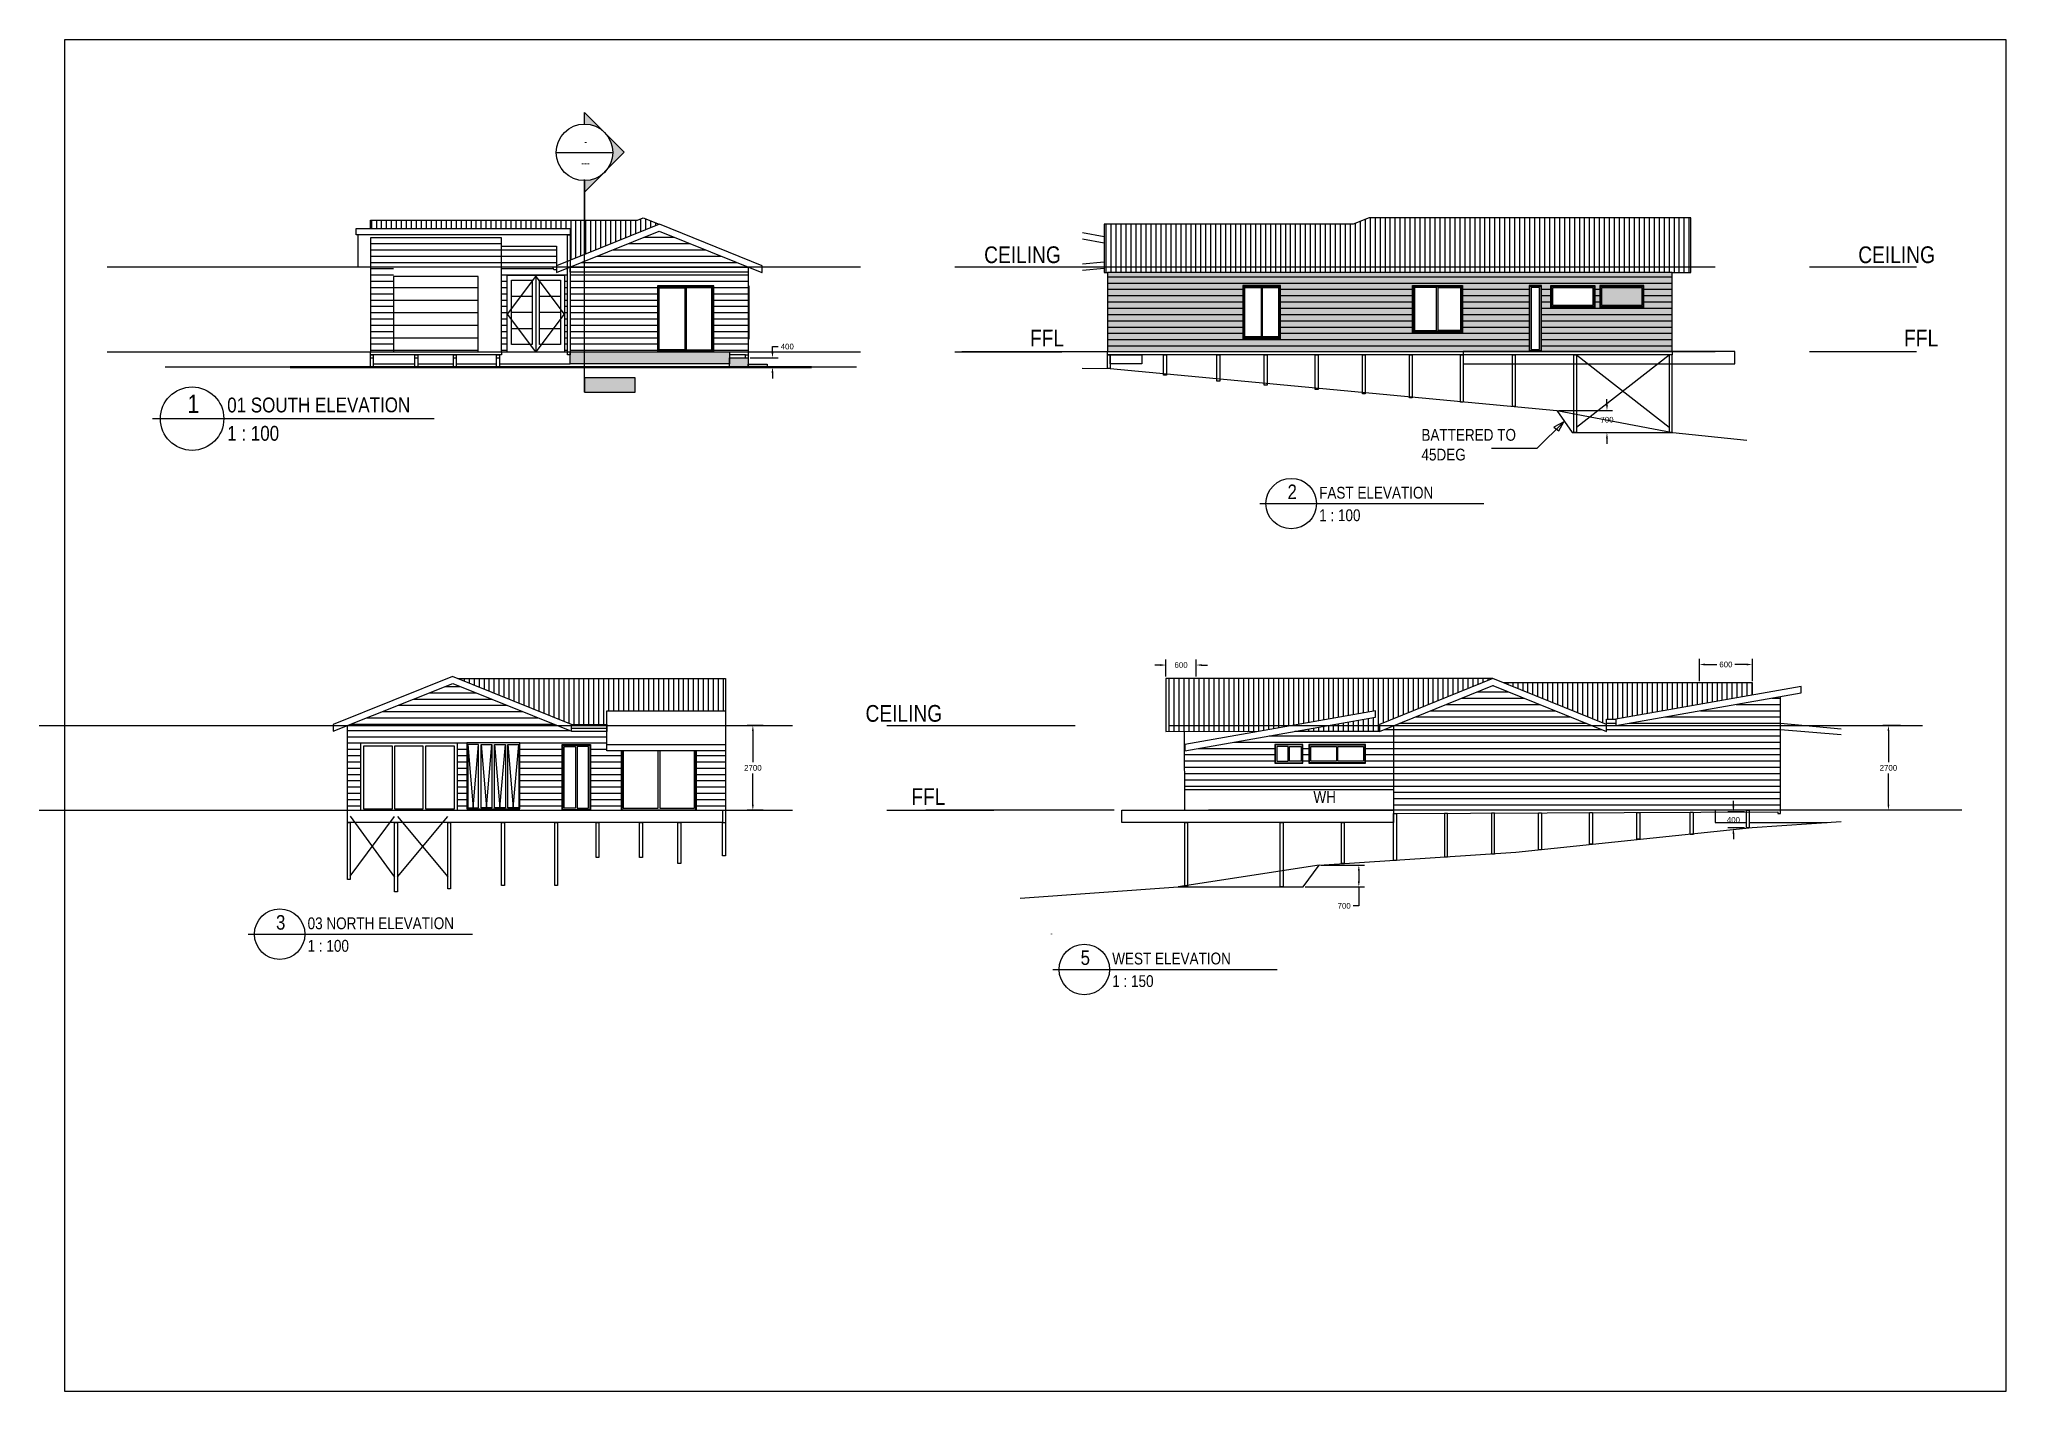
# Model space of a CAD drawing. Header units: metres. Extents: x 8 to 298, y 7 to 251.
# Drawn here: x 235.2 to 297.9, y 85.2 to 128.3 of the extents above; entities that cross this region are included whole.
import ezdxf

# ---------------------------------------------------------------- set-up
doc = ezdxf.new("R2010")
doc.units = ezdxf.units.M
doc.header["$MEASUREMENT"] = 0
doc.linetypes.add('ACAD_ISO08W100', pattern=[36, 24, -3, 6, -3])
doc.linetypes.add('DASHED', pattern=[19.05, 12.7, -6.35])
doc.layers.add('A-MUROS', color=1, linetype='Continuous')
doc.layers.add('NUEVO DIBUJO', color=2, linetype='Continuous')
doc.styles.get("Standard").update_dxf_attribs({"font": 'arial.ttf'})
doc.dimstyles.get("Standard").update_dxf_attribs({"dimtxt": 0.18, "dimasz": 0.18, "dimexe": 0.18, "dimexo": 0.0625, "dimgap": 0.09, "dimtad": 0, "dimtih": 1, "dimtoh": 1, "dimzin": 0, "dimdsep": 46, "dimtxsty": 'Standard', "dimcen": 0.09, "dimadec": 0, "dimazin": 0, "dimtfac": 1, "dimtofl": 0, "dimtmove": 0, "dimatfit": 3, "dimfxl": 1, "dimtolj": 1, "dimtzin": 0, "dimarcsym": 0})
pattern_1 = [(0, (-26.93496, -157.25139), (0, 0.2), [])]
pattern_2 = [(0, (1.48994, -146.73185), (0, 0.2), [])]

msp = doc.modelspace()

# ---------------------------------------------------------------- texts
at = {"color": 2, "linetype": 'ByBlock', "attachment_point": 1, "rotation": 0.054061914}
for s, width, gutter_width, insert, char_height in [('{\\fArial Narrow|b0|i0|c0|p34;CEILING}', 12.895706027, 1.8786291, (265.3103395, 121.6555787), 0.533041701), ('{\\fArial Narrow|b0|i0|c0|p34;CEILING}', 12.895706027, 1.8786291, (293.1588971, 121.6555787), 0.533041701), ('{\\fArial Narrow|b0|i0|c0|p34;FFL}', 18.295120103, 2.6652085, (266.76947, 119.004102), 0.533041701), ('{\\fArial Narrow|b0|i0|c0|p34;FFL}', 18.295120103, 2.6652085, (294.6180276, 119.004102), 0.533041701), ('{\\fArial Narrow|b0|i0|c0|p34;1 }', 19.994489239, 2.9127703, (239.9305891, 116.9325621), 0.582554063), ('{\\fArial Narrow|b0|i0|c0|p34;01 SOUTH ELEVATION}', 16.206404842, 2.3609273, (241.194468, 116.8395729), 0.472185455), ('{\\fArial Narrow|b0|i0|c0|p34;1 : 100}', 16.206404842, 2.3609273, (241.194468, 115.9377563), 0.472185455), ('{\\fArial Narrow|b0|i0|c0|p34;BATTERED TO\\P45DEG}', 12.895706027, 1.8786291, (279.2406783, 115.8395073), 0.375725824), ('{\\fArial Narrow|b0|i0|c0|p34;2 }', 15.90994782, 2.3177398, (274.9764186, 114.0713414), 0.463547963), ('{\\fArial Narrow|b0|i0|c0|p34;FAST ELEVATION}', 12.895706027, 1.8786291, (275.9821081, 113.9973484), 0.375725824), ('{\\fArial Narrow|b0|i0|c0|p34;1 : 100}', 12.895706027, 1.8786291, (275.9821081, 113.2797579), 0.375725824), ('{\\fArial Narrow|b0|i0|c0|p34;CEILING}', 12.895706027, 1.8786291, (261.5303412, 107.0470495), 0.533041701), ('{\\fArial Narrow|b0|i0|c0|p34;FFL}', 18.295120103, 2.6652085, (262.9894717, 104.3955728), 0.533041701), ('{\\fArial Narrow|b0|i0|c0|p34;03 NORTH ELEVATION}', 12.895706027, 1.8786291, (243.7560493, 100.282508), 0.375725824), ('{\\fArial Narrow|b0|i0|c0|p34;1 : 100}', 12.895706027, 1.8786291, (243.7560493, 99.5649175), 0.375725824), ('{\\fArial Narrow|b0|i0|c0|p34;WEST ELEVATION}', 12.895706027, 1.8786291, (269.3909559, 99.1594033), 0.375725824), ('{\\fArial Narrow|b0|i0|c0|p34;1 : 150}', 12.895706027, 1.8786291, (269.3909559, 98.4418129), 0.375725824)]:
    msp.add_mtext_dynamic_manual_height_columns(s, width=width, gutter_width=gutter_width, heights=[0], dxfattribs=dict(at, insert=insert, char_height=char_height))
at = {"linetype": 'ByBlock', "attachment_point": 1, "rotation": 0.054061914}
for s, width, gutter_width, insert, char_height in [('{\\fArial Narrow|b0|i0|c0|p34;WH}', 12.895706027, 1.8786291, (275.7999825, 104.3069557), 0.375725824), ('{\\fArial Narrow|b0|i0|c0|p34;3 }', 15.90994782, 2.3177398, (242.7503598, 100.356501), 0.463547963), ('{\\fArial Narrow|b0|i0|c0|p34;5 }', 15.90994782, 2.3177398, (268.3852664, 99.2333964), 0.463547963)]:
    msp.add_mtext_dynamic_manual_height_columns(s, width=width, gutter_width=gutter_width, heights=[0], dxfattribs=dict(at, insert=insert, char_height=char_height))
at = {"layer": 'NUEVO DIBUJO', "color": 3, "linetype": 'ByBlock', "char_height": 0.237109014, "attachment_point": 1, "rotation": 0.054061914}
for s, insert in [('{\\fArial Narrow|b0|i0|c0|p34;-}', (252.5686157, 125.1117209)), ('{\\fArial Narrow|b0|i0|c0|p34;---}', (252.4744773, 124.4335474))]:
    msp.add_mtext_dynamic_manual_height_columns(s, width=2.849665571, gutter_width=1.1855451, heights=[0], dxfattribs=dict(at, insert=insert))

# ---------------------------------------------------------------- blocks, each defined once
blk = doc.blocks.new('*D185')
at = {"layer": 'Defpoints', "color": 0, "transparency": 16777216}
for p in [(257.791, 118.105), (258.394, 117.807), (258.566, 118.105)]:
    blk.add_point(p, dxfattribs=at)
at = {"layer": 'NUEVO DIBUJO', "color": 0, "lineweight": -2, "transparency": 16777216}
for p, q in [((258.566, 118.285), (258.566, 118.465)), ((258.566, 118.465), (258.746, 118.465)), ((257.854, 118.105), (258.746, 118.105)), ((258.456, 117.807), (258.746, 117.807)), ((258.566, 117.627), (258.566, 117.447))]:
    blk.add_line(p, q, dxfattribs=at)
at = {"layer": 'NUEVO DIBUJO', "color": 0, "transparency": 16777216}
for points in [[(258.536, 118.285), (258.596, 118.285), (258.566, 118.105)], [(258.536, 117.627), (258.596, 117.627), (258.566, 117.807)]]:
    blk.add_solid(points, dxfattribs=at)
at = {"layer": 'NUEVO DIBUJO', "color": 0, "transparency": 16777216, "insert": (259.038, 118.465), "char_height": 0.18, "attachment_point": 5}
blk.add_mtext('\\A1;400', dxfattribs=at)
blk = doc.blocks.new('*D186')
at = {"layer": 'Defpoints', "color": 0, "transparency": 16777216}
for p in [(283.552, 116.43), (285.152, 116.43), (284.18, 115.725)]:
    blk.add_point(p, dxfattribs=at)
at = {"layer": 'NUEVO DIBUJO', "color": 0, "lineweight": -2, "transparency": 16777216}
for p, q in [((285.152, 116.61), (285.152, 116.79)), ((283.615, 116.43), (285.332, 116.43)), ((284.243, 115.725), (285.332, 115.725)), ((285.152, 115.545), (285.152, 115.365))]:
    blk.add_line(p, q, dxfattribs=at)
at = {"layer": 'NUEVO DIBUJO', "color": 0, "transparency": 16777216}
for points in [[(285.122, 116.61), (285.182, 116.61), (285.152, 116.43)], [(285.122, 115.545), (285.182, 115.545), (285.152, 115.725)]]:
    blk.add_solid(points, dxfattribs=at)
at = {"layer": 'NUEVO DIBUJO', "color": 0, "transparency": 16777216, "insert": (285.152, 116.135), "char_height": 0.18, "attachment_point": 5}
blk.add_mtext('\\A1;700', dxfattribs=at)
blk = doc.blocks.new('*D160')
at = {"layer": 'Defpoints', "color": 0, "transparency": 16777216}
for p in [(257.941, 106.396), (258.336, 106.396), (258.336, 103.696)]:
    blk.add_point(p, dxfattribs=at)
at = {"layer": 'NUEVO DIBUJO', "color": 0, "lineweight": -2, "transparency": 16777216}
for p, q in [((258.274, 106.396), (257.761, 106.396)), ((257.941, 106.216), (257.941, 105.228)), ((257.941, 103.876), (257.941, 104.864)), ((258.274, 103.696), (257.761, 103.696))]:
    blk.add_line(p, q, dxfattribs=at)
at = {"layer": 'NUEVO DIBUJO', "color": 0, "transparency": 16777216}
for points in [[(257.911, 106.216), (257.971, 106.216), (257.941, 106.396)], [(257.911, 103.876), (257.971, 103.876), (257.941, 103.696)]]:
    blk.add_solid(points, dxfattribs=at)
at = {"layer": 'NUEVO DIBUJO', "color": 0, "transparency": 16777216, "insert": (257.941, 105.046), "char_height": 0.18, "attachment_point": 5}
blk.add_mtext('\\A1;2700', dxfattribs=at)
blk = doc.blocks.new('*D161')
at = {"layer": 'Defpoints', "color": 0, "transparency": 16777216}
for p in [(294.119, 106.396), (294.569, 106.396), (294.569, 103.696)]:
    blk.add_point(p, dxfattribs=at)
at = {"layer": 'NUEVO DIBUJO', "color": 0, "lineweight": -2, "transparency": 16777216}
for p, q in [((294.506, 106.396), (293.939, 106.396)), ((294.119, 106.216), (294.119, 105.228)), ((294.119, 103.876), (294.119, 104.864)), ((294.506, 103.696), (293.939, 103.696))]:
    blk.add_line(p, q, dxfattribs=at)
at = {"layer": 'NUEVO DIBUJO', "color": 0, "transparency": 16777216}
for points in [[(294.089, 106.216), (294.149, 106.216), (294.119, 106.396)], [(294.089, 103.876), (294.149, 103.876), (294.119, 103.696)]]:
    blk.add_solid(points, dxfattribs=at)
at = {"layer": 'NUEVO DIBUJO', "color": 0, "transparency": 16777216, "insert": (294.119, 105.046), "char_height": 0.18, "attachment_point": 5}
blk.add_mtext('\\A1;2700', dxfattribs=at)
blk = doc.blocks.new('*D162')
at = {"layer": 'Defpoints', "color": 0, "transparency": 16777216}
for p in [(289.598, 103.641), (289.18, 103.134), (289.598, 103.134)]:
    blk.add_point(p, dxfattribs=at)
at = {"layer": 'NUEVO DIBUJO', "color": 0, "lineweight": -2, "transparency": 16777216}
for p, q in [((289.18, 103.821), (289.18, 104.001)), ((289.535, 103.641), (289, 103.641)), ((289.535, 103.134), (289, 103.134)), ((289.18, 102.954), (289.18, 102.774))]:
    blk.add_line(p, q, dxfattribs=at)
at = {"layer": 'NUEVO DIBUJO', "color": 0, "transparency": 16777216}
for points in [[(289.15, 103.821), (289.21, 103.821), (289.18, 103.641)], [(289.15, 102.954), (289.21, 102.954), (289.18, 103.134)]]:
    blk.add_solid(points, dxfattribs=at)
at = {"layer": 'NUEVO DIBUJO', "color": 0, "transparency": 16777216, "insert": (289.18, 103.387), "char_height": 0.18, "attachment_point": 5}
blk.add_mtext('\\A1;400', dxfattribs=at)
blk = doc.blocks.new('*D163')
at = {"layer": 'Defpoints', "color": 0, "transparency": 16777216}
for p in [(288.096, 108.339), (288.096, 107.75), (289.788, 107.75)]:
    blk.add_point(p, dxfattribs=at)
at = {"layer": 'NUEVO DIBUJO', "color": 0, "lineweight": -2, "transparency": 16777216}
for p, q in [((288.096, 107.813), (288.096, 108.519)), ((289.788, 107.813), (289.788, 108.519)), ((288.276, 108.339), (288.653, 108.339)), ((289.608, 108.339), (289.231, 108.339))]:
    blk.add_line(p, q, dxfattribs=at)
at = {"layer": 'NUEVO DIBUJO', "color": 0, "transparency": 16777216}
for points in [[(288.276, 108.369), (288.276, 108.309), (288.096, 108.339)], [(289.608, 108.369), (289.608, 108.309), (289.788, 108.339)]]:
    blk.add_solid(points, dxfattribs=at)
at = {"layer": 'NUEVO DIBUJO', "color": 0, "transparency": 16777216, "insert": (288.942, 108.339), "char_height": 0.18, "attachment_point": 5}
blk.add_mtext('\\A1;600', dxfattribs=at)
blk = doc.blocks.new('*D164')
at = {"layer": 'Defpoints', "color": 0, "transparency": 16777216}
for p in [(275.982, 101.951), (275.474, 101.253), (277.247, 101.253)]:
    blk.add_point(p, dxfattribs=at)
at = {"layer": 'NUEVO DIBUJO', "color": 0, "lineweight": -2, "transparency": 16777216}
for p, q in [((276.044, 101.951), (277.427, 101.951)), ((277.247, 101.771), (277.247, 101.433)), ((275.537, 101.253), (277.427, 101.253)), ((277.247, 101.253), (277.247, 100.65)), ((277.247, 100.65), (277.067, 100.65))]:
    blk.add_line(p, q, dxfattribs=at)
at = {"layer": 'NUEVO DIBUJO', "color": 0, "transparency": 16777216}
for points in [[(277.217, 101.771), (277.277, 101.771), (277.247, 101.951)], [(277.217, 101.433), (277.277, 101.433), (277.247, 101.253)]]:
    blk.add_solid(points, dxfattribs=at)
at = {"layer": 'NUEVO DIBUJO', "color": 0, "transparency": 16777216, "insert": (276.779, 100.65), "char_height": 0.18, "attachment_point": 5}
blk.add_mtext('\\A1;700', dxfattribs=at)
blk = doc.blocks.new('*D165')
at = {"layer": 'Defpoints', "color": 0, "transparency": 16777216}
for p in [(271.103, 107.889), (272.064, 108.322), (272.064, 107.889)]:
    blk.add_point(p, dxfattribs=at)
at = {"layer": 'NUEVO DIBUJO', "color": 0, "lineweight": -2, "transparency": 16777216}
for p, q in [((271.103, 107.952), (271.103, 108.502)), ((272.064, 107.952), (272.064, 108.502)), ((270.923, 108.322), (270.743, 108.322)), ((272.244, 108.322), (272.424, 108.322))]:
    blk.add_line(p, q, dxfattribs=at)
at = {"layer": 'NUEVO DIBUJO', "color": 0, "transparency": 16777216}
for points in [[(270.923, 108.352), (270.923, 108.292), (271.103, 108.322)], [(272.244, 108.352), (272.244, 108.292), (272.064, 108.322)]]:
    blk.add_solid(points, dxfattribs=at)
at = {"layer": 'NUEVO DIBUJO', "color": 0, "transparency": 16777216, "insert": (271.583, 108.322), "char_height": 0.18, "attachment_point": 5}
blk.add_mtext('\\A1;600', dxfattribs=at)

# ---------------------------------------------------------------- dimensions: what is measured, and where the dimension line sits
at = {"layer": 'NUEVO DIBUJO', "color": 2}
for base, p1, p2, text, picture, middle in [((258.5662219, 118.104554), (258.3938754, 117.8065992), (257.7912213, 118.104554), '400', '*D185', (259.0383843, 118.464554)), ((257.9411498, 106.395689), (258.3361708, 103.695689), (258.3361708, 106.395689), '2700', '*D160', (257.9411498, 105.045689)), ((294.1190561, 106.395689), (294.5689416, 103.695689), (294.5689416, 106.395689), '2700', '*D161', (294.1190561, 105.045689)), ((289.1799531, 103.1340353), (289.5979298, 103.6407459), (289.5979298, 103.1340353), '400', '*D162', (289.1799531, 103.3873906))]:
    dim = msp.add_linear_dim(base=base, p1=p1, p2=p2, angle=90, text=text, dimstyle='Standard', dxfattribs=at)
    dim.commit()
    dim.dimension.update_dxf_attribs({"geometry": picture, "text_midpoint": middle})
for base, p1, p2, picture, middle in [((285.1522514, 116.4296821), (284.1802798, 115.7254116), (283.5522965, 116.4296821), '*D186', (285.1522514, 116.1348475)), ((277.2470942, 101.2527891), (275.9817833, 101.9508846), (275.4743009, 101.2527891), '*D164', (276.7792907, 100.650405))]:
    dim = msp.add_linear_dim(base=base, p1=p1, p2=p2, angle=90, text='700', dimstyle='Standard', dxfattribs=at)
    dim.commit()
    dim.dimension.update_dxf_attribs({"geometry": picture, "text_midpoint": middle, "dimtype": 160})
for base, p1, p2, picture, middle in [((272.0638356, 108.3223438), (271.1028478, 107.8894034), (272.0638356, 107.8894034), '*D165', (271.5833417, 108.3223438)), ((288.0956874, 108.3389325), (289.7882732, 107.750018), (288.0956874, 107.750018), '*D163', (288.9419803, 108.3389325))]:
    dim = msp.add_linear_dim(base=base, p1=p1, p2=p2, text='600', dimstyle='Standard', dxfattribs=at)
    dim.commit()
    dim.dimension.update_dxf_attribs({"geometry": picture, "text_midpoint": middle})

# ---------------------------------------------------------------- hatches: boundary and pattern name
at = {"true_color": 0x939598}
h = msp.add_hatch(dxfattribs=at)
h.set_pattern_fill('LINE', color=252, scale=0.05, angle=90)
h.set_pattern_definition([(90, (-26.93496, -157.25139), (-0.15875, 1e-17), [])])
h.paths.add_polyline_path([(254.9613974, 122.3618002), (254.4473227, 122.5713287), (254.2635739, 122.4953412), (252.5756627, 122.4953412), (252.5756627, 122.2857182), (252.5756627, 121.3975653)])
h.paths.add_polyline_path([(252.5756627, 122.2857182), (252.5756627, 122.4953412), (245.7550748, 122.4953412), (245.7550748, 122.2225656), (252.1252833, 122.2225656), (252.1252833, 122.0194827), (252.1252833, 121.2155368), (252.5756627, 121.3975653)])
h = msp.add_hatch(dxfattribs=at)
h.set_pattern_fill('LINE', color=252, scale=0.05, angle=90)
h.set_pattern_definition([(90, (0.9136, -149.11114), (-0.15875, 1e-17), [])])
h.paths.add_polyline_path([(287.822433, 122.5714786), (277.5809014, 122.5711788), (277.067882, 122.3682458), (269.1368577, 122.3682458), (269.1368577, 121.0042181), (287.822433, 121.0042181)])
h.paths.add_polyline_path([(287.822433, 121.0042181), (269.1368577, 121.0042181), (269.1368577, 120.8266143), (269.2384741, 120.8266143), (287.2259238, 120.8264644), (287.822433, 120.8264644)])
h = msp.add_hatch(dxfattribs=at)
h.set_pattern_fill('LINE', color=252, scale=0.05, angle=90)
h.set_pattern_definition([(90, (-29.69612, -156.16001), (-0.15875, 1e-17), [])])
h.paths.add_polyline_path([(248.5465554, 107.8896881), (252.1684588, 106.4240441), (253.2913349, 106.4240441), (253.2913349, 106.8681287), (257.0667285, 106.8681287), (257.0667285, 107.8896881)])
h = msp.add_hatch(dxfattribs=at)
h.set_pattern_fill('LINE', color=252, scale=0.05, angle=90)
h.set_pattern_definition([(90, (1.48994, -146.73185), (-0.15875, 1e-17), [])])
h.paths.add_polyline_path([(281.5208507, 107.8894034), (271.1028478, 107.8894034), (271.1028478, 106.2082366), (274.0520374, 106.2108952), (277.7774558, 106.8681437), (277.7774558, 106.6649109), (275.2095578, 106.2119386), (277.9044014, 106.2143679), (277.9044014, 106.4239092)])
h.paths.add_polyline_path([(289.7882732, 107.3628118), (289.7882732, 107.750018), (281.8648165, 107.750018), (285.1373001, 106.4239092), (285.1373001, 106.5952182), (285.4355546, 106.5952182)])
at = {"layer": 'NUEVO DIBUJO'}
h = msp.add_hatch(color=3, dxfattribs=at)
h.dxf.hatch_style = 1
h.paths.add_polyline_path([(252.5756627, 125.9265471), (252.5819579, 125.5521341, -0.183582479), (253.1794121, 125.3227268)])
h.paths.add_polyline_path([(253.8446686, 124.6573921), (253.2503611, 125.2517694, -0.1844551951), (253.4797033, 124.6512464, -0.1639079338), (253.2960766, 124.1061433)])
h.paths.add_polyline_path([(253.1273721, 123.9366218, -0.1660457928), (252.5756627, 123.7503587), (252.5756627, 123.3822406)])
at = {"layer": 'NUEVO DIBUJO', "true_color": 0x636466}
h = msp.add_hatch(dxfattribs=at)
h.set_pattern_fill('_USER', color=251, scale=0.2, pattern_type=0)
h.set_pattern_definition(pattern_1)
h.paths.add_polyline_path([(245.7550748, 121.9243111), (245.7550748, 121.0042181), (249.9300396, 121.0042181), (249.9300396, 121.9243111)])
h = msp.add_hatch(dxfattribs=at)
h.set_pattern_fill('_USER', color=251, scale=0.2, pattern_type=0)
h.set_pattern_definition(pattern_1)
h.paths.add_polyline_path([(251.6810488, 121.6641251), (249.9300396, 121.6641251), (249.9300396, 121.0042181), (251.6810488, 121.0042181), (251.6810488, 121.035992)])
h = msp.add_hatch(dxfattribs=at)
h.set_pattern_fill('_USER', color=251, scale=0.2, pattern_type=0)
h.set_pattern_definition(pattern_1)
h.paths.add_polyline_path([(257.786801, 121.0042181), (254.9613997, 122.1462784), (252.5756627, 121.1819336), (252.5756627, 121.0042181)])
h = msp.add_hatch(dxfattribs=at)
h.set_pattern_fill('_USER', color=251, scale=0.2, pattern_type=0)
h.set_pattern_definition(pattern_1)
h.paths.add_polyline_path([(245.7550748, 118.301492), (246.4909693, 118.301492), (246.4909693, 121.0042181), (245.7550748, 121.0042181)])
h = msp.add_hatch(dxfattribs=at)
h.set_pattern_fill('_USER', color=251, scale=0.2, pattern_type=0)
h.set_pattern_definition(pattern_1)
h.paths.add_polyline_path([(251.6810488, 120.9091963), (251.6050613, 120.9091963), (251.5693579, 121.0042181), (249.9300396, 121.0042181), (249.9300396, 118.301492), (250.1076434, 118.301492), (250.1076434, 120.7251477), (251.9538244, 120.7251477), (251.9538244, 118.301492), (252.0364064, 118.301492), (252.0364064, 120.9639594), (251.6810488, 120.8203194)])
h = msp.add_hatch(dxfattribs=at)
h.set_pattern_fill('_USER', color=251, scale=0.2, pattern_type=0)
h.set_pattern_definition(pattern_1)
h.paths.add_polyline_path([(252.5756627, 121.1819336), (252.1360042, 121.0042181), (252.5756627, 121.0042181)])
h = msp.add_hatch(dxfattribs=at)
h.set_pattern_fill('_USER', color=251, scale=0.4, pattern_type=0)
h.set_pattern_definition([(0, (-26.93496, -157.2514), (0, 0.4), [])])
h.paths.add_polyline_path([(249.1875505, 120.6996687), (246.4909693, 120.6996687), (246.4909693, 118.301492), (249.1875505, 118.301492)])
h = msp.add_hatch(dxfattribs=at)
h.set_pattern_fill('_USER', color=251, scale=0.2, pattern_type=0)
h.set_pattern_definition(pattern_1)
h.paths.add_polyline_path([(252.5756627, 120.8329091), (252.1252833, 120.8329091), (252.1252833, 118.301492), (252.5756627, 118.301492)])
h = msp.add_hatch(dxfattribs=at)
h.set_pattern_fill('_USER', color=251, scale=0.2, pattern_type=0)
h.set_pattern_definition(pattern_1)
h.paths.add_polyline_path([(254.8980019, 120.401564), (256.6933746, 120.401564), (256.6933746, 118.301492), (257.1947121, 118.301492), (257.7912213, 118.301492), (257.7912213, 120.8329091), (252.5756627, 120.8329091), (252.5756627, 118.301492), (254.8980019, 118.301492)])
at = {"layer": 'NUEVO DIBUJO'}
h = msp.add_hatch(color=4, dxfattribs=at)
h.dxf.hatch_style = 1
h.paths.add_polyline_path([(254.8980019, 118.301492), (256.6933746, 118.301492), (256.6933746, 120.401564), (254.8980019, 120.401564)])
h.paths.add_polyline_path([(254.9167365, 118.3203764), (256.6744902, 118.3203764), (256.6744902, 120.3825297), (254.9167365, 120.3825297)], flags=16)
h.paths.add_polyline_path([(256.6617506, 120.3696403), (254.9296259, 120.3696403), (254.9296259, 118.3331159), (256.6617506, 118.3331159)], flags=0)
h.paths.add_polyline_path([(255.8179449, 118.3648898), (256.6299768, 118.3648898), (256.6299768, 120.3381662), (255.8179449, 120.3381662)], flags=0)
h.paths.add_polyline_path([(255.7735814, 120.3381662), (255.7735814, 118.3648898), (254.9613997, 118.3648898), (254.9613997, 120.3381662)], flags=0)
at = {"layer": 'NUEVO DIBUJO', "true_color": 0x636466}
h = msp.add_hatch(color=251, dxfattribs=at)
h.dxf.hatch_style = 1
h.paths.add_polyline_path([(257.8101058, 120.401564), (257.7912213, 120.401564), (257.7912213, 118.7010632), (257.8101058, 118.7010632)])
h = msp.add_hatch(dxfattribs=at)
h.set_pattern_fill('_USER', color=251, scale=0.2, pattern_type=0)
h.set_pattern_definition([(0, (0.9136, -149.11114), (0, 0.2), [])])
h.paths.add_polyline_path([(269.2383242, 120.8264644), (269.2383242, 118.3076369), (282.6704221, 118.3076369), (282.6704221, 120.4077089), (283.0699933, 120.4077089), (283.0699933, 118.3076369), (287.2259238, 118.3076369), (287.2259238, 120.8264644)])
h.paths.add_polyline_path([(280.5511659, 118.9104409), (278.9522815, 118.9104409), (278.9522815, 120.4077089), (280.5511659, 120.4077089)], flags=16)
h.paths.add_polyline_path([(280.5321315, 118.9293254), (278.9713158, 118.9293254), (278.9713158, 120.3888245), (280.5321315, 120.3888245)], flags=0)
h.paths.add_polyline_path([(280.4876182, 118.9738387), (279.770758, 118.9738387), (279.770758, 120.3443111), (280.4876182, 120.3443111)], flags=0)
h.paths.add_polyline_path([(283.3682479, 120.4077089), (284.7640495, 120.4077089), (284.7640495, 119.7098831), (283.3682479, 119.7098831)], flags=16)
h.paths.add_polyline_path([(283.3872823, 120.3888245), (284.7450151, 120.3888245), (284.7450151, 119.7289175), (283.3872823, 119.7289175)], flags=0)
h.paths.add_polyline_path([(283.4316458, 120.3443111), (284.7006516, 120.3443111), (284.7006516, 119.773281), (283.4316458, 119.773281)], flags=0)
h.paths.add_polyline_path([(279.7263945, 118.9738387), (279.0156793, 118.9738387), (279.0156793, 120.3443111), (279.7263945, 120.3443111)], flags=0)
h.paths.add_polyline_path([(284.9290637, 120.4077089), (286.3250151, 120.4077089), (286.3250151, 119.7098831), (284.9290637, 119.7098831)], flags=16)
h.paths.add_polyline_path([(284.948098, 120.3888245), (286.3058309, 120.3888245), (286.3058309, 119.7289175), (284.948098, 119.7289175)], flags=0)
h.paths.add_polyline_path([(284.9860168, 120.3443111), (286.2614674, 120.3443111), (286.2614674, 119.773281), (284.9860168, 119.773281)], flags=0)
h.paths.add_polyline_path([(274.7519875, 118.707358), (273.5528242, 118.707358), (273.5528242, 120.4077089), (274.7519875, 120.4077089)], flags=16)
h.paths.add_polyline_path([(274.7329532, 118.7263923), (273.5718585, 118.7263923), (273.5718585, 120.3888245), (274.7329532, 120.3888245)], flags=0)
h.paths.add_polyline_path([(274.6885897, 118.7707558), (274.1746625, 118.7707558), (274.1746625, 120.3443111), (274.6885897, 120.3443111)], flags=0)
h.paths.add_polyline_path([(274.130299, 118.7707558), (273.616222, 118.7707558), (273.616222, 120.3443111), (274.130299, 120.3443111)], flags=0)
h = msp.add_hatch(color=251, dxfattribs=at)
h.dxf.hatch_style = 1
h.paths.add_polyline_path([(273.5528242, 118.707358), (274.7519875, 118.707358), (274.7519875, 120.4077089), (273.5528242, 120.4077089)], flags=16)
h.paths.add_polyline_path([(273.5718585, 118.7263923), (274.7329532, 118.7263923), (274.7329532, 120.3888245), (273.5718585, 120.3888245)], flags=0)
h.paths.add_polyline_path([(273.5845981, 118.7391319), (274.7203635, 118.7391319), (274.7203635, 120.3759351), (273.5845981, 120.3759351)], flags=0)
h.paths.add_polyline_path([(273.616222, 118.7707558), (274.130299, 118.7707558), (274.130299, 120.3443111), (273.616222, 120.3443111)], flags=0)
h.paths.add_polyline_path([(274.1746625, 120.3443111), (274.6885897, 120.3443111), (274.6885897, 118.7707558), (274.1746625, 118.7707558)], flags=0)
h.paths.add_polyline_path([(278.9522815, 118.9104409), (280.5511659, 118.9104409), (280.5511659, 120.4077089), (278.9522815, 120.4077089)], flags=16)
h.paths.add_polyline_path([(278.9713158, 118.9293254), (280.5321315, 118.9293254), (280.5321315, 120.3888245), (278.9713158, 120.3888245)], flags=0)
h.paths.add_polyline_path([(278.9840553, 118.9422148), (280.5195419, 118.9422148), (280.5195419, 120.3759351), (278.9840553, 120.3759351)], flags=0)
h.paths.add_polyline_path([(280.4876182, 120.3443111), (279.770758, 120.3443111), (279.770758, 118.9738387), (280.4876182, 118.9738387)], flags=0)
h.paths.add_polyline_path([(279.7263945, 120.3443111), (279.7263945, 118.9738387), (279.0156793, 118.9738387), (279.0156793, 120.3443111)], flags=0)
h.paths.add_polyline_path([(269.2383242, 118.3076369), (282.6704221, 118.3076369), (282.6704221, 120.4077089), (283.0699933, 120.4077089), (283.0699933, 118.3076369), (287.2259238, 118.3076369), (287.2259238, 120.8264644), (269.2383242, 120.8264644)])
h.paths.add_polyline_path([(283.3682479, 119.7098831), (284.7640495, 119.7098831), (284.7640495, 120.4077089), (283.3682479, 120.4077089)], flags=16)
h.paths.add_polyline_path([(283.3872823, 119.7289175), (284.7450151, 119.7289175), (284.7450151, 120.3888245), (283.3872823, 120.3888245)], flags=0)
h.paths.add_polyline_path([(284.7006516, 120.3443111), (283.4316458, 120.3443111), (283.4316458, 119.773281), (284.7006516, 119.773281)], flags=0)
h = msp.add_hatch(color=251, dxfattribs=at)
h.dxf.hatch_style = 1
h.paths.add_polyline_path([(252.5756627, 118.301492), (252.1252833, 118.301492), (252.1252833, 117.9208052), (252.5756627, 117.9208052)])
h.paths.add_polyline_path([(257.1947121, 118.301492), (252.5756627, 118.301492), (252.5756627, 117.9208052), (257.1947121, 117.9208052)])
h.paths.add_polyline_path([(257.7912213, 118.104554), (257.1947121, 118.104554), (257.1947121, 117.8065992), (257.7912213, 117.8065992)])
h.paths.add_polyline_path([(258.3938754, 117.901621), (257.7912213, 117.901621), (257.7912213, 117.8065992), (258.3938754, 117.8065992)])
h = msp.add_hatch(color=251, dxfattribs=at)
h.dxf.hatch_style = 1
h.paths.add_polyline_path([(254.1948668, 117.0101792), (254.1948668, 117.4749195), (252.5756627, 117.4749195), (252.5756627, 117.0101792)])
h = msp.add_hatch(dxfattribs=at)
h.set_pattern_fill('_USER', color=251, scale=0.2, pattern_type=0)
h.set_pattern_definition([(0, (-29.69612, -156.16), (0, 0.2), [])])
h.paths.add_polyline_path([(245.0241373, 106.3948181), (245.0241373, 103.695689), (245.4430426, 103.695689), (245.4430426, 105.8339796), (248.5266054, 105.8339796), (248.5266054, 103.695689), (251.8702042, 103.695689), (251.8702042, 105.7896161), (252.771113, 105.7895412), (252.771113, 103.695689), (253.7483089, 103.695689), (253.7483089, 105.5929779), (253.2913349, 105.5929779), (253.2913349, 106.2083715), (252.1684588, 106.2083715), (252.1684588, 106.2146664), (248.3806255, 107.7374134)])
h.paths.add_polyline_path([(248.8245602, 105.8404243), (250.5187662, 105.8404243), (250.5187662, 103.7400525), (248.8245602, 103.7400525)], flags=16)
h.paths.add_polyline_path([(248.8627788, 105.7959109), (249.2055467, 105.7959109), (249.2055467, 103.7782711), (248.8627788, 103.7782711)], flags=0)
h.paths.add_polyline_path([(249.287829, 105.7959109), (249.630597, 105.7959109), (249.630597, 103.7782711), (249.287829, 103.7782711)], flags=0)
h.paths.add_polyline_path([(249.7128793, 105.7959109), (250.0556473, 105.7959109), (250.0556473, 103.7782711), (249.7128793, 103.7782711)], flags=0)
h.paths.add_polyline_path([(250.1382293, 105.7959109), (250.4808474, 105.7959109), (250.4808474, 103.7782711), (250.1382293, 103.7782711)], flags=0)
h.paths.add_polyline_path([(256.1467854, 103.695689), (257.0667285, 103.695689), (257.0667285, 105.5929779), (256.1467854, 105.5929779)])
h = msp.add_hatch(dxfattribs=at)
h.set_pattern_fill('_USER', color=251, scale=0.2, pattern_type=0)
h.set_pattern_definition(pattern_2)
h.paths.add_polyline_path([(290.6828871, 107.3175089), (285.4355546, 106.3922852), (285.4355546, 106.5952182), (285.1373001, 106.5952182), (285.1373001, 106.4239092), (285.1373001, 106.2082366), (281.5209257, 107.6737308), (278.3546309, 106.3906794), (278.3546309, 103.695689), (290.6828871, 103.695689)])
h = msp.add_hatch(dxfattribs=at)
h.set_pattern_fill('_USER', color=251, scale=0.2, pattern_type=0)
h.set_pattern_definition(pattern_2)
h.paths.add_polyline_path([(278.3546309, 104.3578879), (278.3546309, 106.3906794), (277.9044014, 106.2082366), (277.9044014, 106.2143679), (275.2095578, 106.2119386), (271.6973474, 105.5923915), (271.6984603, 104.3578879)])
h.paths.add_polyline_path([(277.454022, 105.1928521), (275.6583495, 105.1928521), (275.6583495, 105.795776), (277.454022, 105.795776)], flags=16)
h.paths.add_polyline_path([(277.4348377, 105.2120963), (275.6773838, 105.2120963), (275.6773838, 105.7767417), (277.4348377, 105.7767417)], flags=0)
h.paths.add_polyline_path([(277.3903244, 105.2564598), (276.5782925, 105.2564598), (276.5782925, 105.7323782), (277.3903244, 105.7323782)], flags=0)
h.paths.add_polyline_path([(276.533929, 105.2564598), (275.7217473, 105.2564598), (275.7217473, 105.7323782), (276.533929, 105.7323782)], flags=0)
h.paths.add_polyline_path([(275.4680061, 105.1928521), (274.5669475, 105.1928521), (274.5669475, 105.795776), (275.4680061, 105.795776)], flags=16)
h.paths.add_polyline_path([(275.4489717, 105.2120963), (274.5859818, 105.2120963), (274.5859818, 105.7767417), (275.4489717, 105.7767417)], flags=0)
h.paths.add_polyline_path([(275.4044584, 105.2564598), (275.0365111, 105.2564598), (275.0365111, 105.7323782), (275.4044584, 105.7323782)], flags=0)
h.paths.add_polyline_path([(274.9921476, 105.2564598), (274.6304952, 105.2564598), (274.6304952, 105.7323782), (274.9921476, 105.7323782)], flags=0)

# ---------------------------------------------------------------- linework, layer by layer
at = {"color": 3}
for p, q in [((252.5819575, 125.5521551), (252.5819575, 125.5521551)), ((251.6779169, 124.6512464), (253.4797033, 124.6512464)), ((252.5756627, 123.7503377), (252.5756627, 123.3822406)), ((252.5756627, 123.7503377), (252.5756627, 123.3822406)), ((252.5756627, 123.7503377), (252.5756627, 122.2857182))]:
    msp.add_line(p, q, dxfattribs=at)
msp.add_lwpolyline([(252.5819575, 125.5521551), (252.5756627, 125.9265471), (253.8446686, 124.6573921), (252.5756627, 123.3822406), (252.5756627, 123.756504)], dxfattribs=at)
msp.add_circle((252.5788101, 124.6512464), 0.9008932, dxfattribs=at)
at = {"color": 0}
msp.add_open_spline([(267.4545497, 99.7553711), (267.4545497, 99.7427965), (267.4545497, 99.7427965), (267.4545497, 99.7618308)], degree=3, dxfattribs=at)
at = {"layer": 'A-MUROS'}
for points in [[(245.3046954, 122.2225656), (252.1252833, 122.2225656), (252.1252833, 122.0194827), (245.3046954, 122.0194827)], [(245.7550748, 118.301492), (249.9300396, 118.301492), (249.9300396, 118.2061704), (245.7550748, 118.2061704)], [(269.2384741, 118.3076369), (287.2259238, 118.3076369), (287.2259238, 118.2060205), (269.2384741, 118.2060205)], [(269.7004517, 103.695689), (278.3546309, 103.695689), (278.3546309, 103.3086625), (269.7004517, 103.3086625)]]:
    msp.add_lwpolyline(points, close=True, dxfattribs=at)
for points in [[(245.7550748, 122.2225656), (245.7550748, 122.4953412), (254.2635739, 122.4953412), (254.4473227, 122.5713287), (254.9610275, 122.361951)], [(251.6810488, 121.035992), (251.6810488, 120.8203194), (254.9613997, 122.1462784), (258.2261843, 120.8266143), (258.2416007, 120.8203194), (258.2416007, 121.035992), (254.9617704, 122.361951), (251.6810488, 121.035992)], [(287.2259238, 120.8264644), (287.822433, 120.8264644), (287.822433, 122.5714786), (277.5809014, 122.5711788), (277.067882, 122.3682458), (269.1368577, 122.3682458), (269.1368577, 120.8266143), (269.2384741, 120.8266143)], [(281.5208507, 107.8894034), (271.1028478, 107.8894034), (271.1028478, 106.2082366), (274.0520374, 106.2108952)], [(277.9044014, 106.4239092), (277.9044014, 106.2143816), (277.9044014, 106.2082366), (281.5209257, 107.6737308), (285.1373001, 106.2082366), (285.1373001, 106.4239092), (281.5208507, 107.8894034), (277.9044014, 106.4239092)], [(289.7882732, 107.3628118), (289.7882732, 107.750018), (281.857099, 107.750018)], [(285.4355546, 106.5952182), (285.4355546, 106.3922852), (291.3363494, 107.4327291), (291.3363494, 107.635812), (285.4355546, 106.5952182)], [(271.6990572, 105.795776), (271.6990572, 105.5926931), (277.7774558, 106.6649109), (277.7774558, 106.8681437), (271.6990572, 105.795776)]]:
    msp.add_lwpolyline(points, dxfattribs=at)
at = {"layer": 'NUEVO DIBUJO', "color": 3}
msp.add_line((252.5756627, 117.0101792), (252.5756627, 123.7896762), dxfattribs=at)
at = {"layer": 'NUEVO DIBUJO', "color": 1}
for p, q in [((245.3526263, 122.0194827), (245.3526263, 121.0042181)), ((248.5465554, 107.8896881), (257.0667285, 107.8896881)), ((245.0241373, 103.6958389), (245.0241373, 106.3948181)), ((252.1684588, 106.3162078), (253.2913349, 106.3162078)), ((271.6990572, 103.695689), (271.6967918, 106.2087721)), ((253.2916347, 105.7959109), (257.0667285, 105.7959109)), ((257.0667285, 105.5929779), (257.0667285, 102.2429343)), ((271.6984603, 104.3578879), (278.3546309, 104.3578879))]:
    msp.add_line(p, q, dxfattribs=at)
at = {"layer": 'NUEVO DIBUJO', "color": 3, "linetype": 'ACAD_ISO08W100'}
for p, q in [((237.3736711, 121.0042181), (267.7842489, 121.0042181)), ((264.6003904, 121.0042181), (295.0109682, 121.0042181)), ((237.3736711, 118.301492), (267.7842489, 118.301492)), ((264.6003904, 118.3076369), (295.0109682, 118.3076369)), ((235.2090133, 106.395689), (295.4135821, 106.395689)), ((235.2090133, 103.695689), (265.6195911, 103.695689)), ((296.4565864, 103.695689), (262.6198277, 103.695689))]:
    msp.add_line(p, q, dxfattribs=at)
at = {"layer": 'NUEVO DIBUJO', "color": 2}
for p, q in [((245.3526263, 121.0042181), (245.7550748, 121.0042181)), ((257.7912213, 121.0024314), (257.7912213, 118.1111486)), ((251.0307339, 120.7251477), (251.0307339, 118.301492)), ((250.2471786, 120.0716854), (250.9070856, 120.0716854)), ((251.1480874, 120.0716854), (251.8079944, 120.0716854)), ((250.2471786, 119.5576084), (250.9070856, 119.5576084)), ((250.2471786, 119.0436813), (250.9070856, 119.0436813)), ((251.1480874, 119.5576084), (251.8079944, 119.5576084)), ((251.1480874, 119.0436813), (251.8079944, 119.0436813)), ((245.8439517, 117.9208052), (247.1762055, 117.9208052)), ((247.2650823, 117.9208052), (248.4008478, 117.9208052)), ((248.4897247, 117.9208052), (249.777615, 117.9208052)), ((249.866342, 117.9208052), (252.1252833, 117.9208052)), ((284.1802798, 118.2060205), (287.1371968, 115.9030155)), ((284.1802798, 115.9030155), (287.1371968, 118.2060205)), ((238.8161998, 116.1696461), (247.7922953, 116.1696461)), ((282.9271574, 115.2299277), (283.782172, 116.0669368)), ((283.782172, 116.0669368), (283.4570613, 115.9017754)), ((283.4570613, 115.9017754), (283.6161711, 115.7824909)), ((283.6161711, 115.7824909), (283.782172, 116.0669368)), ((281.4694756, 115.2299277), (282.9271574, 115.2299277)), ((274.0896805, 113.4642764), (281.232109, 113.4642764)), ((257.0667285, 107.8896881), (257.0667285, 106.8681287)), ((285.1373001, 106.4239092), (285.1373001, 106.5952182)), ((285.1373001, 106.5952182), (285.4355546, 106.5952182)), ((290.6828871, 106.4682727), (292.6179449, 106.2874465)), ((290.6828871, 106.2651898), (292.6179449, 106.1066203)), ((245.1130141, 103.5054955), (246.5279999, 101.5702878)), ((245.1130141, 101.595617), (246.5279999, 103.4926061)), ((246.6167269, 103.4926061), (248.2219061, 101.5765826)), ((246.6167269, 101.5765826), (248.2219061, 103.4926061)), ((241.8636216, 99.749436), (249.0060502, 99.749436)), ((267.4985282, 98.6263314), (274.6409568, 98.6263314))]:
    msp.add_line(p, q, dxfattribs=at)
at = {"layer": 'NUEVO DIBUJO', "color": 2, "lineweight": 30}
for p, q in [((269.1368577, 121.0042181), (287.822433, 121.0042181)), ((261.246252, 117.8065992), (239.2189776, 117.8065992))]:
    msp.add_line(p, q, dxfattribs=at)
at = {"layer": 'NUEVO DIBUJO', "color": 2, "lineweight": 50}
msp.add_line((243.1994956, 117.8065992), (259.8139222, 117.8065992), dxfattribs=at)
at = {"layer": 'NUEVO DIBUJO', "color": 2, "linetype": 'ACAD_ISO08W100'}
for p, q in [((283.5522965, 116.4296821), (287.2514028, 115.7254116)), ((275.9817833, 101.9508846), (271.4959743, 101.2527891))]:
    msp.add_line(p, q, dxfattribs=at)
at = {"layer": 'NUEVO DIBUJO', "color": 2}
for points in [[(236.0258756, 128.2517279), (297.8544523, 128.2517279), (297.8544523, 85.1774737), (236.0258756, 85.1774737)], [(246.4909693, 118.301492), (249.1875505, 118.301492), (249.1875505, 120.6996687), (246.4909693, 120.6996687)], [(250.2471786, 120.5791679), (250.9070856, 120.5791679), (250.9070856, 118.536049), (250.2471786, 118.536049)], [(251.1480874, 120.5791679), (251.8079944, 120.5791679), (251.8079944, 118.536049), (251.1480874, 118.536049)], [(273.5528242, 118.707358), (274.7519875, 118.707358), (274.7519875, 120.4077089), (273.5528242, 120.4077089)], [(278.9522815, 120.4077089), (280.5511659, 120.4077089), (280.5511659, 118.9104409), (278.9522815, 118.9104409)], [(282.6704221, 118.3076369), (283.0699933, 118.3076369), (283.0699933, 120.4077089), (282.6704221, 120.4077089)], [(283.3682479, 120.4077089), (284.7640495, 120.4077089), (284.7640495, 119.7098831), (283.3682479, 119.7098831)], [(245.7550748, 118.2061704), (245.8439517, 118.2061704), (245.8439517, 117.8065992), (245.7550748, 117.8065992)], [(245.7550748, 118.104554), (245.8439517, 118.104554), (245.8439517, 117.8065992), (245.7550748, 117.8065992)], [(247.1762055, 118.2061704), (247.2650823, 118.2061704), (247.2650823, 117.8065992), (247.1762055, 117.8065992)], [(247.1762055, 118.104554), (247.2650823, 118.104554), (247.2650823, 117.8065992), (247.1762055, 117.8065992)], [(248.4008478, 118.2061704), (248.4897247, 118.2061704), (248.4897247, 117.8065992), (248.4008478, 117.8065992)], [(248.4008478, 118.104554), (248.4897247, 118.104554), (248.4897247, 117.8065992), (248.4008478, 117.8065992)], [(249.777615, 118.2061704), (249.8664919, 118.2061704), (249.8664919, 117.8065992), (249.777615, 117.8065992)], [(249.777615, 118.104554), (249.8664919, 118.104554), (249.8664919, 117.8065992), (249.777615, 117.8065992)], [(252.1252833, 118.301492), (257.1947121, 118.301492), (257.1947121, 117.9208052), (252.1252833, 117.9208052)], [(257.1947121, 118.104554), (257.7912213, 118.104554), (257.7912213, 117.8065992), (257.1947121, 117.8065992)], [(257.7912213, 117.901621), (258.3938754, 117.901621), (258.3938754, 117.8065992), (257.7912213, 117.8065992)], [(269.2384741, 118.1997257), (269.327351, 118.1997257), (269.327351, 117.7620858), (269.2384741, 117.7620858)], [(269.327351, 118.2060205), (270.3295763, 118.2060205), (270.3295763, 117.9206553), (269.327351, 117.9206553)], [(271.027552, 118.2060205), (271.116279, 118.2060205), (271.116279, 117.5590029), (271.027552, 117.5590029)], [(272.7282027, 118.2060205), (272.8169297, 118.2060205), (272.8169297, 117.3686595), (272.7282027, 117.3686595)], [(274.2317656, 118.2060205), (274.3269373, 118.2060205), (274.3269373, 117.2356265), (274.2317656, 117.2356265)], [(275.856129, 118.2060205), (275.9511508, 118.2060205), (275.9511508, 117.0935751), (275.856129, 117.0935751)], [(277.3596919, 118.2060205), (277.4485687, 118.2060205), (277.4485687, 116.9624937), (277.3596919, 116.9624937)], [(278.8571098, 118.2060205), (278.9458368, 118.2060205), (278.9458368, 116.835698), (278.8571098, 116.835698)], [(280.4813233, 118.2060205), (280.5688459, 118.2060205), (280.5688459, 116.6897181), (280.4813233, 116.6897181)], [(289.2245293, 118.3076369), (280.5703501, 118.3076369), (280.5703501, 117.9206553), (289.2245293, 117.9206553)], [(282.1437555, 118.2060205), (282.2324825, 118.2060205), (282.2324825, 116.5533047), (282.1437555, 116.5533047)], [(284.0915528, 118.2060205), (284.1802798, 118.2060205), (284.1802798, 115.7254116), (284.0915528, 115.7254116)], [(287.1371968, 115.7254116), (287.2259238, 115.7254116), (287.2259238, 118.2060205), (287.1371968, 118.2060205)], [(252.5756627, 117.0101792), (254.1948668, 117.0101792), (254.1948668, 117.4749195), (252.5756627, 117.4749195)], [(253.7483089, 103.695689), (256.1467854, 103.695689), (256.1467854, 105.5929779), (253.7483089, 105.5929779)], [(278.3549307, 103.5940726), (278.4436191, 103.5940726), (278.4436191, 102.0966974), (278.3549307, 102.0966974)], [(279.9791443, 102.2109057), (280.0678712, 102.2109057), (280.0678712, 103.5940726), (279.9791443, 103.5940726)], [(281.4764123, 102.3061373), (281.5656872, 102.3061373), (281.5656872, 103.6074024), (281.4764123, 103.6074024)], [(282.9711896, 103.6132369), (283.064851, 103.6132369), (283.064851, 102.431376), (282.9711896, 102.431376)], [(284.5974717, 103.6199879), (284.6869206, 103.6199879), (284.6869206, 102.6182262), (284.5974717, 102.6182262)], [(286.1082012, 103.6262593), (286.1961339, 103.6262593), (286.1961339, 102.7739276), (286.1082012, 102.7739276)], [(287.8057583, 103.6333062), (287.897429, 103.6333062), (287.897429, 102.9277659), (287.8057583, 102.9277659)], [(289.5979298, 103.695689), (289.6866568, 103.695689), (289.6866568, 103.1340353), (289.5979298, 103.1340353)], [(245.0241373, 103.3087074), (245.1130141, 103.3087074), (245.1130141, 101.4943003), (245.0241373, 101.4943003)], [(246.5279999, 103.3088573), (246.6167269, 103.3088573), (246.6167269, 101.0944294), (246.5279999, 101.0944294)], [(248.2219061, 103.3087074), (248.310783, 103.3087074), (248.310783, 101.1960457), (248.2219061, 101.1960457)], [(249.9349965, 103.3088573), (250.0240233, 103.3088573), (250.0240233, 101.2973624), (249.9349965, 101.2973624)], [(251.6292025, 103.3087074), (251.7179295, 103.3087074), (251.7179295, 101.2973624), (251.6292025, 101.2973624)], [(252.9487168, 103.3087074), (253.0377436, 103.3087074), (253.0377436, 102.1921262), (252.9487168, 102.1921262)], [(254.3256339, 103.3087074), (254.4209554, 103.3087074), (254.4209554, 102.1921262), (254.3256339, 102.1921262)], [(255.5502762, 103.3088573), (255.6454479, 103.3087824), (255.6454479, 101.9952631), (255.5502762, 101.9953381)], [(256.9778516, 103.3088573), (257.0667285, 103.3088573), (257.0667285, 102.2429343), (256.9778516, 102.2429343)], [(271.6990572, 103.3086625), (271.788084, 103.3086625), (271.788084, 101.2527891), (271.6990572, 101.2527891)], [(274.7447012, 103.3086625), (274.8334282, 103.3086625), (274.8334282, 101.2527891), (274.7447012, 101.2527891)], [(276.6924986, 103.3086625), (276.7812255, 103.3086625), (276.7812255, 102.003929), (276.6924986, 102.003929)]]:
    msp.add_lwpolyline(points, close=True, dxfattribs=at)
at = {"layer": 'NUEVO DIBUJO', "color": 1}
for points in [[(245.7550748, 118.301492), (249.9300396, 118.301492), (249.9300396, 121.9243111), (245.7550748, 121.9243111)], [(252.1252833, 120.9998846), (257.7912213, 120.9998846), (257.7912213, 120.8329091), (252.1252833, 120.8329091)], [(269.2383242, 118.3076369), (287.2259238, 118.3076369), (287.2259238, 120.8264644), (269.2383242, 120.8264644)], [(253.2913349, 106.8681287), (257.0667285, 106.8681287), (257.0667285, 105.5929779), (253.2913349, 105.5929779)], [(252.1684588, 106.4240441), (253.2913349, 106.4240441), (253.2913349, 106.2083715), (252.1684588, 106.2083715)]]:
    msp.add_lwpolyline(points, close=True, dxfattribs=at)
for points in [[(249.9300396, 121.6641251), (251.6810488, 121.6641251), (251.6810488, 121.035992)], [(244.5737578, 106.4240441), (244.5737578, 106.2146664), (248.3806255, 107.7374134), (252.1684588, 106.2146664), (252.1684588, 106.4240441), (248.3743307, 107.9593808), (244.5737578, 106.4240441)], [(278.3546309, 106.3906794), (278.3546309, 103.5940726), (290.5940102, 103.6448808), (290.5940102, 103.5940726), (290.6828871, 103.5940726), (290.6828871, 107.3175089)]]:
    msp.add_lwpolyline(points, dxfattribs=at)
at = {"layer": 'NUEVO DIBUJO', "color": 2}
for points in [[(252.1252833, 118.2061704), (252.0364064, 118.2061704), (252.0364064, 122.0194827), (252.1252833, 122.0194827), (252.1252833, 118.2061704)], [(268.4390319, 122.101765), (269.1368577, 121.9749694)], [(268.4390319, 121.8986821), (269.1368577, 121.7718865)], [(251.6810488, 120.9091963), (251.6050613, 120.9091963), (251.5669927, 121.0105129)], [(268.4390319, 121.0992399), (269.1368577, 121.1627876)], [(268.4390319, 120.896157), (269.1368577, 120.9598546)], [(250.1266778, 119.5006553), (251.0275865, 120.6996687), (251.9286451, 119.5006553), (251.0275865, 118.301492), (250.1266778, 119.5006553)], [(257.7912213, 120.401564), (257.8101058, 120.401564), (257.8101058, 118.7010632), (257.7912213, 118.7010632)], [(257.7023444, 118.104554), (257.7023444, 118.2061704), (257.1947121, 118.2061704)], [(257.7023444, 118.2061704), (257.7912213, 118.2061704)], [(275.2095578, 106.2119386), (277.9195658, 106.2143816)], [(256.9778516, 103.695689), (256.9778516, 103.3088573), (245.0241373, 103.3088573), (245.0241373, 103.6958389)], [(288.5954047, 103.695689), (288.5954047, 103.3086625), (289.5979298, 103.3086625)], [(289.6866568, 103.3086625), (292.162283, 103.3086625)]]:
    msp.add_lwpolyline(points, dxfattribs=at)
at = {"layer": 'NUEVO DIBUJO', "color": 2, "lineweight": 30}
msp.add_lwpolyline([(250.1076434, 118.301492), (251.9538244, 118.301492), (251.9538244, 120.7251477), (250.1076434, 120.7251477)], close=True, dxfattribs=at)
at = {"layer": 'NUEVO DIBUJO', "color": 4}
for points in [[(254.8980019, 118.301492), (256.6933746, 118.301492), (256.6933746, 120.401564), (254.8980019, 120.401564)], [(254.9167365, 120.3825297), (256.6744902, 120.3825297), (256.6744902, 118.3203764), (254.9167365, 118.3203764)], [(256.6617506, 118.3331159), (254.9296259, 118.3331159), (254.9296259, 120.3696403), (256.6617506, 120.3696403)], [(254.9613997, 120.3381662), (255.7735814, 120.3381662), (255.7735814, 118.3648898), (254.9613997, 118.3648898)], [(255.8179449, 118.3648898), (256.6299768, 118.3648898), (256.6299768, 120.3381662), (255.8179449, 120.3381662)], [(273.5845981, 120.3759351), (274.7203635, 120.3759351), (274.7203635, 118.7391319), (273.5845981, 118.7391319)], [(273.616222, 120.3443111), (274.130299, 120.3443111), (274.130299, 118.7707558), (273.616222, 118.7707558)], [(274.6885897, 118.7707558), (274.1746625, 118.7707558), (274.1746625, 120.3443111), (274.6885897, 120.3443111)], [(278.9840553, 120.3759351), (280.5195419, 120.3759351), (280.5195419, 118.9422148), (278.9840553, 118.9422148)], [(279.7263945, 120.3443111), (279.0156793, 120.3443111), (279.0156793, 118.9738387), (279.7263945, 118.9738387)], [(280.4876182, 118.9738387), (279.770758, 118.9738387), (279.770758, 120.3443111), (280.4876182, 120.3443111)], [(282.73382, 118.3710347), (283.0065955, 118.3710347), (283.0065955, 120.3443111), (282.73382, 120.3443111)], [(284.7006516, 119.773281), (283.4316458, 119.773281), (283.4316458, 120.3443111), (284.7006516, 120.3443111)], [(284.9290637, 119.7098831), (286.3250151, 119.7098831), (286.3250151, 120.4077089), (284.9290637, 120.4077089)], [(284.9860168, 120.3443111), (286.2614674, 120.3443111), (286.2614674, 119.773281), (284.9860168, 119.773281)], [(245.5382143, 103.7464972), (246.4581573, 103.7464972), (246.4581573, 105.7388079), (245.5382143, 105.7388079)], [(246.5279999, 103.7464972), (247.4416481, 103.7464972), (247.4416481, 105.7388079), (246.5279999, 105.7388079)], [(247.5114906, 103.7464972), (248.4314337, 103.7464972), (248.4314337, 105.7388079), (247.5114906, 105.7388079)], [(251.8702042, 105.7896161), (252.771113, 105.7895412), (252.771113, 103.6957639), (251.8702042, 103.6958389)], [(251.9336021, 105.7262183), (252.2952545, 105.7262183), (252.2952545, 103.7592367), (251.9336021, 103.7592367)], [(252.3399177, 103.7592367), (252.7077151, 103.7592367), (252.7077151, 105.7262183), (252.3399177, 105.7262183)], [(253.8118566, 103.7592367), (254.9284379, 103.7592367), (254.9284379, 105.5929779), (253.8118566, 105.5929779)], [(254.9728014, 103.7592367), (256.0832377, 103.7592367), (256.0832377, 105.5929779), (254.9728014, 105.5929779)], [(274.5669475, 105.1928521), (275.4680061, 105.1928521), (275.4680061, 105.795776), (274.5669475, 105.795776)], [(274.5859818, 105.2120963), (275.4489717, 105.2120963), (275.4489717, 105.7767417), (274.5859818, 105.7767417)], [(274.6304952, 105.2564598), (274.9921476, 105.2564598), (274.9921476, 105.7323782), (274.6304952, 105.7323782)], [(275.0365111, 105.7323782), (275.4044584, 105.7323782), (275.4044584, 105.2564598), (275.0365111, 105.2564598)], [(275.6583495, 105.1928521), (277.454022, 105.1928521), (277.454022, 105.795776), (275.6583495, 105.795776)], [(275.6773838, 105.7767417), (277.4348377, 105.7767417), (277.4348377, 105.2120963), (275.6773838, 105.2120963)], [(275.7217473, 105.7323782), (276.533929, 105.7323782), (276.533929, 105.2564598), (275.7217473, 105.2564598)], [(276.5782925, 105.7323782), (277.3903244, 105.7323782), (277.3903244, 105.2564598), (276.5782925, 105.2564598)]]:
    msp.add_lwpolyline(points, close=True, dxfattribs=at)
at = {"layer": 'NUEVO DIBUJO', "color": 4, "lineweight": 35}
for points in [[(273.5718585, 118.7263923), (274.7329532, 118.7263923), (274.7329532, 120.3888245), (273.5718585, 120.3888245)], [(278.9713158, 120.3888245), (280.5321315, 120.3888245), (280.5321315, 118.9293254), (278.9713158, 118.9293254)], [(282.6893066, 120.3888245), (283.050959, 120.3888245), (283.050959, 118.3266712), (282.6893066, 118.3266712)], [(283.3872823, 120.3888245), (284.7450151, 120.3888245), (284.7450151, 119.7289175), (283.3872823, 119.7289175)], [(284.948098, 120.3888245), (286.3058309, 120.3888245), (286.3058309, 119.7289175), (284.948098, 119.7289175)]]:
    msp.add_lwpolyline(points, close=True, dxfattribs=at)
at = {"layer": 'NUEVO DIBUJO', "color": 2, "lineweight": 30}
for points in [[(268.4325872, 117.7746754), (269.327351, 117.7620858), (283.5522965, 116.4296821), (284.0407446, 115.7254116), (287.2514028, 115.7254116), (289.6052161, 115.4841101)], [(266.4584692, 100.8975364), (271.4959743, 101.2527891), (275.4743009, 101.2527891), (275.9817833, 101.9508846), (282.2493332, 102.3667469), (289.7792538, 103.1435883), (292.6179449, 103.3402265)]]:
    msp.add_lwpolyline(points, dxfattribs=at)
at = {"layer": 'NUEVO DIBUJO', "color": 4, "lineweight": 30}
for points in [[(245.4430426, 103.6958389), (248.5266054, 103.6958389), (248.5266054, 105.8339796), (245.4430426, 105.8339796)], [(248.8245602, 103.7400525), (250.5187662, 103.7400525), (250.5187662, 105.8404243), (248.8245602, 105.8404243)], [(248.8627788, 103.7782711), (249.2055467, 103.7782711), (249.2055467, 105.7959109), (248.8627788, 105.7959109)], [(249.287829, 105.7959109), (249.630597, 105.7959109), (249.630597, 103.7782711), (249.287829, 103.7782711)], [(249.7128793, 105.7959109), (250.0556473, 105.7959109), (250.0556473, 103.7782711), (249.7128793, 103.7782711)], [(250.1382293, 105.7959109), (250.4808474, 105.7959109), (250.4808474, 103.7782711), (250.1382293, 103.7782711)], [(251.8892386, 105.7705818), (252.7520786, 105.7705818), (252.7520786, 103.7148732), (251.8892386, 103.7148732)], [(253.7674931, 103.7148732), (256.1277511, 103.7148732), (256.1277511, 105.5929779), (253.7674931, 105.5929779)]]:
    msp.add_lwpolyline(points, close=True, dxfattribs=at)
at = {"layer": 'NUEVO DIBUJO', "color": 4, "linetype": 'DASHED'}
for points in [[(248.8627788, 105.7959109), (249.0341628, 103.7782711), (249.2055467, 105.7959109)], [(249.287829, 105.7889216), (249.4591381, 103.7782711), (249.630597, 105.7959109)], [(249.7128793, 105.7959109), (249.8842633, 103.7782711), (250.0556473, 105.7959109)], [(250.1382293, 105.7959109), (250.3095384, 103.7782711), (250.4808474, 105.7959109)]]:
    msp.add_lwpolyline(points, dxfattribs=at)
at = {"layer": 'NUEVO DIBUJO', "color": 2}
for centre, radius in [((240.0763973, 116.1696461), 1.0105357), ((275.0924406, 113.4642764), 0.8041001), ((242.8663818, 99.749436), 0.8041001), ((268.5012884, 98.6263314), 0.8041001)]:
    msp.add_circle(centre, radius, dxfattribs=at)

msp.set_redraw_order([(e.dxf.handle, doc.entitydb.next_handle()) for e in msp.query("TEXT MTEXT ATTDEF DIMENSION ARC_DIMENSION")])  # texts and dimensions are drawn at this point

doc.saveas('drawing.dxf')
